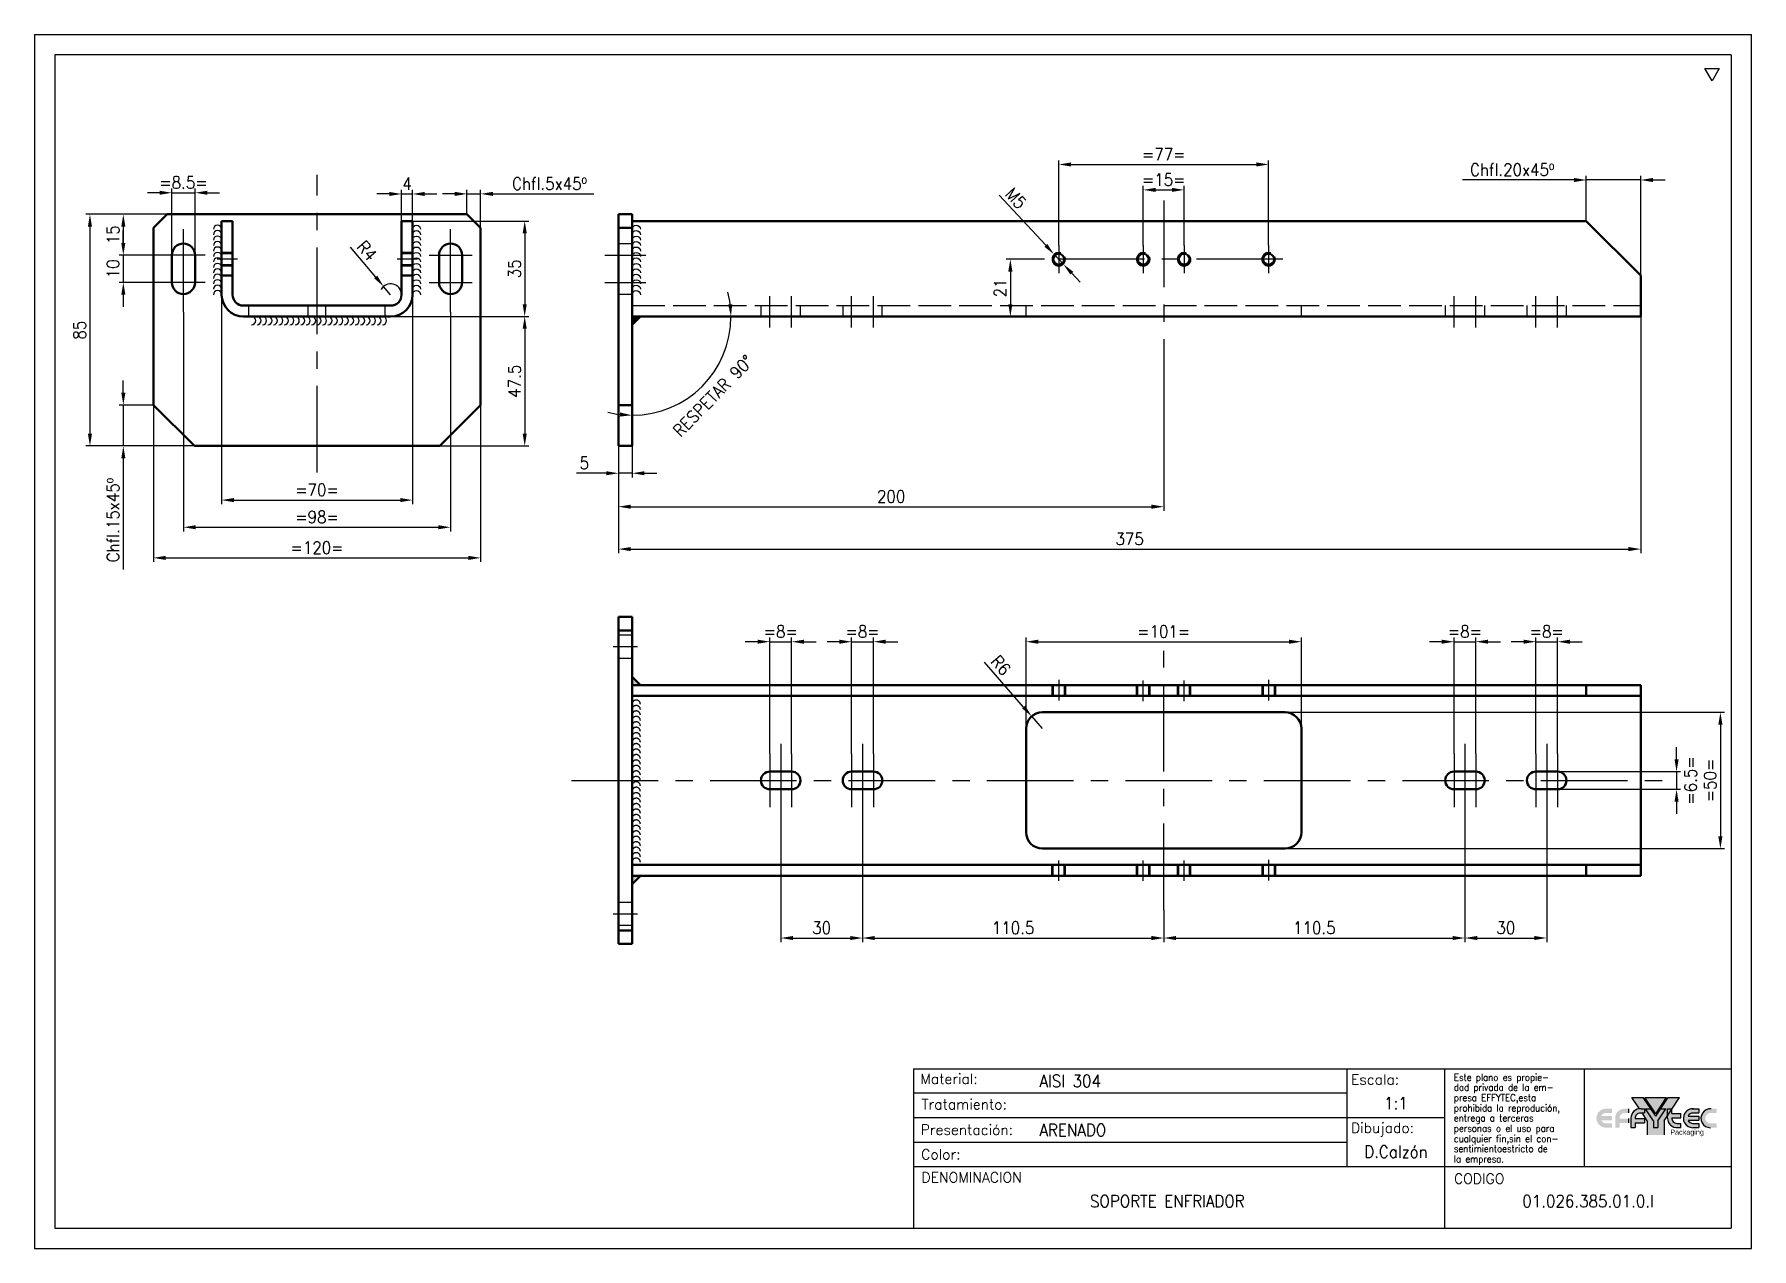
# Model space of a CAD drawing. Header units: millimetres. Extents: x 5460 to 6090, y -13904 to -13459.
import ezdxf
from ezdxf.enums import TextEntityAlignment as Align

# ---------------------------------------------------------------- set-up
doc = ezdxf.new("R2010")
doc.units = ezdxf.units.MM
doc.linetypes.add('ACAD_ISO02W100', pattern=[15, 12, -3])
doc.linetypes.add('CENTRO', pattern=[50.8, 31.75, -6.35, 6.35, -6.35])
doc.layers.get('0').update_dxf_attribs({"lineweight": 50})
for name, color, linetype in [('CONTORNO', 7, 'Continuous'), ('COTAS', 5, 'Continuous'), ('EJES', 1, 'CENTRO'), ('OCULTAS', 8, 'ACAD_ISO02W100')]:
    doc.layers.add(name, color=color, linetype=linetype)
doc.styles.add('Roman', font='romans.shx', dxfattribs={"bigfont": 'bigfont.shx'})
doc.styles.add('ROMANS', font='romans.shx', dxfattribs={"width": 0.9})
doc.styles.get("Standard").update_dxf_attribs({"font": 'arial.ttf'})
doc.dimstyles.new('COTAS$0', dxfattribs={"dimtxt": 3, "dimasz": 3, "dimexe": 1, "dimexo": 0, "dimgap": 1, "dimtad": 1, "dimdsep": 46, "dimtxsty": 'ROMANS', "dimcen": 1, "dimclrd": 8, "dimclre": 8, "dimclrt": 256, "dimadec": 0, "dimazin": 0, "dimtfac": 1, "dimtmove": 0, "dimatfit": 1, "dimfxl": 0, "dimtolj": 1, "dimtzin": 0, "dimarcsym": 0})
doc.dimstyles.new('COTAS$2', dxfattribs={"dimtxt": 3, "dimasz": 3, "dimexe": 1, "dimexo": 0, "dimgap": 1, "dimtad": 1, "dimdsep": 46, "dimtxsty": 'ROMANS', "dimcen": 1, "dimclrd": 8, "dimclre": 8, "dimclrt": 256, "dimadec": 0, "dimazin": 0, "dimtfac": 1, "dimtmove": 0, "dimatfit": 1, "dimfxl": 0, "dimtolj": 1, "dimtzin": 0, "dimarcsym": 0})
doc.dimstyles.new('COTAS$3', dxfattribs={"dimtxt": 3, "dimasz": 3, "dimexe": 1, "dimexo": 0, "dimgap": 1, "dimtad": 1, "dimdsep": 46, "dimtxsty": 'ROMANS', "dimcen": 1, "dimclrd": 8, "dimclre": 8, "dimclrt": 256, "dimadec": 0, "dimazin": 0, "dimtfac": 1, "dimtmove": 0, "dimatfit": 1, "dimfxl": 0, "dimtolj": 1, "dimtzin": 0, "dimarcsym": 0})
doc.dimstyles.new('COTAS$4', dxfattribs={"dimtxt": 3, "dimasz": 3, "dimexe": 1, "dimexo": 0, "dimgap": 1, "dimtad": 1, "dimdsep": 46, "dimtxsty": 'ROMANS', "dimcen": 1, "dimclrd": 8, "dimclre": 8, "dimclrt": 256, "dimadec": 0, "dimazin": 0, "dimtfac": 1, "dimtmove": 0, "dimatfit": 1, "dimfxl": 0, "dimtolj": 1, "dimtzin": 0, "dimarcsym": 0})

msp = doc.modelspace()

# ---------------------------------------------------------------- blocks, each defined once
blk = doc.blocks.new('*D3')
at = {"layer": 'COTAS', "lineweight": -2}
for p, q in [((5503.8, -13594.9), (5503.8, -13652.46)), ((5623.8, -13594.9), (5623.8, -13652.46)), ((5508.3, -13650.96), (5619.3, -13650.96))]:
    blk.add_line(p, q, dxfattribs=at)
at = {"layer": 'COTAS'}
for points in [[(5508.3, -13650.21), (5508.3, -13651.71), (5503.8, -13650.96)], [(5619.3, -13650.21), (5619.3, -13651.71), (5623.8, -13650.96)]]:
    blk.add_solid(points, dxfattribs=at)
at = {"layer": 'DEFPOINTS', "color": 0}
for p in [(5503.8, -13594.9), (5623.8, -13594.9), (5623.8, -13650.96)]:
    blk.add_point(p, dxfattribs=at)
at = {"layer": 'COTAS', "insert": (5563.8, -13647.21), "char_height": 4.5, "attachment_point": 5, "style": 'ROMANS'}
blk.add_mtext('\\A1;=120=', dxfattribs=at)
blk = doc.blocks.new('*D4')
at = {"layer": 'COTAS', "lineweight": -2}
for p, q in [((5514.8, -13560.78), (5514.8, -13641.22)), ((5612.8, -13560.78), (5612.8, -13641.22)), ((5519.3, -13639.72), (5608.3, -13639.72))]:
    blk.add_line(p, q, dxfattribs=at)
at = {"layer": 'COTAS'}
for points in [[(5519.3, -13638.97), (5519.3, -13640.47), (5514.8, -13639.72)], [(5608.3, -13638.97), (5608.3, -13640.47), (5612.8, -13639.72)]]:
    blk.add_solid(points, dxfattribs=at)
at = {"layer": 'DEFPOINTS', "color": 0}
for p in [(5514.8, -13560.78), (5612.8, -13560.78), (5612.8, -13639.72)]:
    blk.add_point(p, dxfattribs=at)
at = {"layer": 'COTAS', "insert": (5563.8, -13635.97), "char_height": 4.5, "attachment_point": 5, "style": 'ROMANS'}
blk.add_mtext('\\A1;=98=', dxfattribs=at)
blk = doc.blocks.new('*D5')
at = {"layer": 'COTAS', "lineweight": -2}
for p, q in [((5508.8, -13524.9), (5491.24, -13524.9)), ((5492.74, -13529.4), (5492.74, -13535.4)), ((5506.88, -13539.9), (5491.24, -13539.9))]:
    blk.add_line(p, q, dxfattribs=at)
at = {"layer": 'COTAS'}
for points in [[(5491.99, -13529.4), (5493.49, -13529.4), (5492.74, -13524.9)], [(5491.99, -13535.4), (5493.49, -13535.4), (5492.74, -13539.9)]]:
    blk.add_solid(points, dxfattribs=at)
at = {"layer": 'DEFPOINTS', "color": 0}
for p in [(5508.8, -13524.9), (5492.74, -13539.9), (5506.88, -13539.9)]:
    blk.add_point(p, dxfattribs=at)
at = {"layer": 'COTAS', "insert": (5488.99, -13532.4), "char_height": 4.5, "attachment_point": 5, "rotation": 90, "style": 'ROMANS'}
blk.add_mtext('\\A1;15', dxfattribs=at)
blk = doc.blocks.new('*D6')
at = {"layer": 'COTAS', "lineweight": -2}
for p, q in [((5492.74, -13535.4), (5492.74, -13530.9)), ((5506.88, -13539.9), (5491.24, -13539.9)), ((5492.74, -13539.9), (5492.74, -13549.9)), ((5506.88, -13549.9), (5491.24, -13549.9)), ((5492.74, -13554.4), (5492.74, -13558.9))]:
    blk.add_line(p, q, dxfattribs=at)
at = {"layer": 'COTAS'}
for points in [[(5491.99, -13535.4), (5493.49, -13535.4), (5492.74, -13539.9)], [(5491.99, -13554.4), (5493.49, -13554.4), (5492.74, -13549.9)]]:
    blk.add_solid(points, dxfattribs=at)
at = {"layer": 'DEFPOINTS', "color": 0}
for p in [(5506.88, -13539.9), (5492.74, -13549.9), (5506.88, -13549.9)]:
    blk.add_point(p, dxfattribs=at)
at = {"layer": 'COTAS', "insert": (5488.99, -13544.9), "char_height": 4.5, "attachment_point": 5, "rotation": 90, "style": 'ROMANS'}
blk.add_mtext('\\A1;10', dxfattribs=at)
blk = doc.blocks.new('*D7')
at = {"layer": 'COTAS', "lineweight": -2}
for p, q in [((5508.8, -13524.9), (5478.99, -13524.9)), ((5480.49, -13529.4), (5480.49, -13605.4)), ((5518.8, -13609.9), (5478.99, -13609.9))]:
    blk.add_line(p, q, dxfattribs=at)
at = {"layer": 'COTAS'}
for points in [[(5479.74, -13529.4), (5481.24, -13529.4), (5480.49, -13524.9)], [(5479.74, -13605.4), (5481.24, -13605.4), (5480.49, -13609.9)]]:
    blk.add_solid(points, dxfattribs=at)
at = {"layer": 'DEFPOINTS', "color": 0}
for p in [(5508.8, -13524.9), (5480.49, -13609.9), (5518.8, -13609.9)]:
    blk.add_point(p, dxfattribs=at)
at = {"layer": 'COTAS', "insert": (5476.74, -13567.4), "char_height": 4.5, "attachment_point": 5, "rotation": 90, "style": 'ROMANS'}
blk.add_mtext('\\A1;85', dxfattribs=at)
blk = doc.blocks.new('*D8')
at = {"layer": 'COTAS', "lineweight": -2}
for p, q in [((5528.8, -13554.4), (5528.8, -13631.25)), ((5598.8, -13554.4), (5598.8, -13631.25)), ((5533.3, -13629.75), (5594.3, -13629.75))]:
    blk.add_line(p, q, dxfattribs=at)
at = {"layer": 'COTAS'}
for points in [[(5533.3, -13629), (5533.3, -13630.5), (5528.8, -13629.75)], [(5594.3, -13629), (5594.3, -13630.5), (5598.8, -13629.75)]]:
    blk.add_solid(points, dxfattribs=at)
at = {"layer": 'DEFPOINTS', "color": 0}
for p in [(5528.8, -13554.4), (5598.8, -13554.4), (5598.8, -13629.75)]:
    blk.add_point(p, dxfattribs=at)
at = {"layer": 'COTAS', "insert": (5563.8, -13626), "char_height": 4.5, "attachment_point": 5, "style": 'ROMANS'}
blk.add_mtext('\\A1;=70=', dxfattribs=at)
blk = doc.blocks.new('*D9')
at = {"layer": 'COTAS', "lineweight": -2}
for p, q in [((5590.3, -13517.45), (5585.8, -13517.45)), ((5594.8, -13527.4), (5594.8, -13515.95)), ((5594.8, -13517.45), (5598.8, -13517.45)), ((5598.8, -13527.4), (5598.8, -13515.95)), ((5603.3, -13517.45), (5607.8, -13517.45))]:
    blk.add_line(p, q, dxfattribs=at)
at = {"layer": 'COTAS'}
for points in [[(5590.3, -13516.7), (5590.3, -13518.2), (5594.8, -13517.45)], [(5603.3, -13516.7), (5603.3, -13518.2), (5598.8, -13517.45)]]:
    blk.add_solid(points, dxfattribs=at)
at = {"layer": 'DEFPOINTS', "color": 0}
for p in [(5598.8, -13517.45), (5594.8, -13527.4), (5598.8, -13527.4)]:
    blk.add_point(p, dxfattribs=at)
at = {"layer": 'COTAS', "insert": (5596.8, -13513.7), "char_height": 4.5, "attachment_point": 5, "style": 'ROMANS'}
blk.add_mtext('\\A1;4', dxfattribs=at)
blk = doc.blocks.new('*D10')
at = {"layer": 'COTAS', "lineweight": -2}
for p, q in [((5598.8, -13527.4), (5641.49, -13527.4)), ((5639.99, -13531.9), (5639.99, -13557.9)), ((5590.8, -13562.4), (5641.49, -13562.4))]:
    blk.add_line(p, q, dxfattribs=at)
at = {"layer": 'COTAS'}
for points in [[(5639.24, -13531.9), (5640.74, -13531.9), (5639.99, -13527.4)], [(5639.24, -13557.9), (5640.74, -13557.9), (5639.99, -13562.4)]]:
    blk.add_solid(points, dxfattribs=at)
at = {"layer": 'DEFPOINTS', "color": 0}
for p in [(5598.8, -13527.4), (5590.8, -13562.4), (5639.99, -13562.4)]:
    blk.add_point(p, dxfattribs=at)
at = {"layer": 'COTAS', "insert": (5636.24, -13544.9), "char_height": 4.5, "attachment_point": 5, "rotation": 90, "style": 'ROMANS'}
blk.add_mtext('\\A1;35', dxfattribs=at)
blk = doc.blocks.new('*D11')
at = {"layer": 'COTAS', "lineweight": -2}
for p, q in [((5590.8, -13562.4), (5641.49, -13562.4)), ((5639.99, -13566.9), (5639.99, -13605.4)), ((5608.8, -13609.9), (5641.49, -13609.9))]:
    blk.add_line(p, q, dxfattribs=at)
at = {"layer": 'COTAS'}
for points in [[(5639.24, -13566.9), (5640.74, -13566.9), (5639.99, -13562.4)], [(5639.24, -13605.4), (5640.74, -13605.4), (5639.99, -13609.9)]]:
    blk.add_solid(points, dxfattribs=at)
at = {"layer": 'DEFPOINTS', "color": 0}
for p in [(5590.8, -13562.4), (5608.8, -13609.9), (5639.99, -13609.9)]:
    blk.add_point(p, dxfattribs=at)
at = {"layer": 'COTAS', "insert": (5636.24, -13586.15), "char_height": 4.5, "attachment_point": 5, "rotation": 90, "style": 'ROMANS'}
blk.add_mtext('\\A1;47.5', dxfattribs=at)
blk = doc.blocks.new('*D47')
at = {"layer": 'COTAS', "lineweight": -2}
for p, q in [((5585.32, -13547.91), (5576.12, -13537.02)), ((5590.8, -13554.4), (5588.22, -13551.35))]:
    blk.add_line(p, q, dxfattribs=at)
blk.add_arc((5590.8, -13554.4), 4, 0, 151.67277, dxfattribs=at)
at = {"layer": 'COTAS'}
blk.add_solid([(5585.89, -13547.43), (5584.75, -13548.39), (5588.22, -13551.35)], dxfattribs=at)
at = {"layer": 'DEFPOINTS', "color": 0}
for p in [(5588.22, -13551.35), (5590.8, -13554.4)]:
    blk.add_point(p, dxfattribs=at)
at = {"layer": 'COTAS', "insert": (5582.13, -13538.33), "char_height": 4.5, "attachment_point": 5, "rotation": 310.18685, "style": 'ROMANS'}
blk.add_mtext('\\A1;R4', dxfattribs=at)
blk = doc.blocks.new('*D13')
at = {"layer": 'COTAS', "lineweight": -2}
for p, q in [((5614.3, -13517.42), (5609.8, -13517.42)), ((5618.8, -13524.9), (5618.8, -13515.92)), ((5618.8, -13517.42), (5623.8, -13517.42)), ((5623.8, -13529.9), (5623.8, -13515.92)), ((5628.3, -13517.42), (5665.31, -13517.42))]:
    blk.add_line(p, q, dxfattribs=at)
at = {"layer": 'COTAS'}
for points in [[(5614.3, -13516.67), (5614.3, -13518.17), (5618.8, -13517.42)], [(5628.3, -13516.67), (5628.3, -13518.17), (5623.8, -13517.42)]]:
    blk.add_solid(points, dxfattribs=at)
at = {"layer": 'DEFPOINTS', "color": 0}
for p in [(5623.8, -13517.42), (5618.8, -13524.9), (5623.8, -13529.9)]:
    blk.add_point(p, dxfattribs=at)
at = {"layer": 'COTAS', "insert": (5649.06, -13513.67), "char_height": 4.5, "attachment_point": 5, "style": 'ROMANS'}
blk.add_mtext('\\A1;Chfl.5x45º', dxfattribs=at)
blk = doc.blocks.new('*D14')
at = {"layer": 'COTAS', "lineweight": -2}
for p, q in [((5506.05, -13517), (5501.55, -13517)), ((5510.55, -13539.9), (5510.55, -13515.5)), ((5510.55, -13517), (5519.05, -13517)), ((5519.05, -13539.9), (5519.05, -13515.5)), ((5523.55, -13517), (5528.05, -13517))]:
    blk.add_line(p, q, dxfattribs=at)
at = {"layer": 'COTAS'}
for points in [[(5506.05, -13516.25), (5506.05, -13517.75), (5510.55, -13517)], [(5523.55, -13516.25), (5523.55, -13517.75), (5519.05, -13517)]]:
    blk.add_solid(points, dxfattribs=at)
at = {"layer": 'DEFPOINTS', "color": 0}
for p in [(5519.05, -13517), (5510.55, -13539.9), (5519.05, -13539.9)]:
    blk.add_point(p, dxfattribs=at)
at = {"layer": 'COTAS', "insert": (5514.8, -13513.25), "char_height": 4.5, "attachment_point": 5, "style": 'ROMANS'}
blk.add_mtext('\\A1;=8.5=', dxfattribs=at)
blk = doc.blocks.new('*D15')
at = {"layer": 'COTAS', "lineweight": -2}
for p, q in [((5492.74, -13590.4), (5492.74, -13585.9)), ((5503.8, -13594.9), (5491.24, -13594.9)), ((5492.74, -13594.9), (5492.74, -13609.9)), ((5518.8, -13609.9), (5491.24, -13609.9)), ((5492.74, -13614.4), (5492.74, -13655.27))]:
    blk.add_line(p, q, dxfattribs=at)
at = {"layer": 'COTAS'}
for points in [[(5491.99, -13590.4), (5493.49, -13590.4), (5492.74, -13594.9)], [(5491.99, -13614.4), (5493.49, -13614.4), (5492.74, -13609.9)]]:
    blk.add_solid(points, dxfattribs=at)
at = {"layer": 'DEFPOINTS', "color": 0}
for p in [(5503.8, -13594.9), (5492.74, -13609.9), (5518.8, -13609.9)]:
    blk.add_point(p, dxfattribs=at)
at = {"layer": 'COTAS', "insert": (5488.99, -13637.09), "char_height": 4.5, "attachment_point": 5, "rotation": 90, "style": 'ROMANS'}
blk.add_mtext('\\A1;Chfl.15x45º', dxfattribs=at)
blk = doc.blocks.new('*D16')
at = {"layer": 'COTAS', "lineweight": -2}
for p, q in [((6049.41, -13562.4), (6049.41, -13649.23)), ((5674.41, -13609.9), (5674.41, -13649.23)), ((5678.91, -13647.73), (6044.91, -13647.73))]:
    blk.add_line(p, q, dxfattribs=at)
at = {"layer": 'COTAS'}
for points in [[(5678.91, -13646.98), (5678.91, -13648.48), (5674.41, -13647.73)], [(6044.91, -13646.98), (6044.91, -13648.48), (6049.41, -13647.73)]]:
    blk.add_solid(points, dxfattribs=at)
at = {"layer": 'DEFPOINTS', "color": 0}
for p in [(6049.41, -13562.4), (5674.41, -13609.9), (6049.41, -13647.73)]:
    blk.add_point(p, dxfattribs=at)
at = {"layer": 'COTAS', "insert": (5861.91, -13643.98), "char_height": 4.5, "attachment_point": 5, "style": 'ROMANS'}
blk.add_mtext('\\A1;375', dxfattribs=at)
blk = doc.blocks.new('*D17')
at = {"layer": 'COTAS', "lineweight": -2}
for p, q in [((5674.41, -13609.9), (5674.41, -13621.41)), ((5679.41, -13609.9), (5679.41, -13621.41)), ((5669.91, -13619.91), (5659.01, -13619.91)), ((5679.41, -13619.91), (5674.41, -13619.91)), ((5683.91, -13619.91), (5688.41, -13619.91))]:
    blk.add_line(p, q, dxfattribs=at)
at = {"layer": 'COTAS'}
for points in [[(5669.91, -13619.16), (5669.91, -13620.66), (5674.41, -13619.91)], [(5683.91, -13619.16), (5683.91, -13620.66), (5679.41, -13619.91)]]:
    blk.add_solid(points, dxfattribs=at)
at = {"layer": 'DEFPOINTS', "color": 0}
for p in [(5674.41, -13609.9), (5679.41, -13609.9), (5679.41, -13619.91)]:
    blk.add_point(p, dxfattribs=at)
at = {"layer": 'COTAS', "insert": (5661.86, -13616.16), "char_height": 4.5, "attachment_point": 5, "style": 'ROMANS'}
blk.add_mtext('\\A1;5', dxfattribs=at)
blk = doc.blocks.new('*D18')
at = {"layer": 'COTAS', "lineweight": -2}
for p, q in [((6024.91, -13512.32), (5984.05, -13512.32)), ((6029.41, -13527.4), (6029.41, -13510.82)), ((6049.41, -13512.32), (6029.41, -13512.32)), ((6049.41, -13547.4), (6049.41, -13510.82)), ((6053.91, -13512.32), (6058.41, -13512.32))]:
    blk.add_line(p, q, dxfattribs=at)
at = {"layer": 'COTAS'}
for points in [[(6024.91, -13511.57), (6024.91, -13513.07), (6029.41, -13512.32)], [(6053.91, -13511.57), (6053.91, -13513.07), (6049.41, -13512.32)]]:
    blk.add_solid(points, dxfattribs=at)
at = {"layer": 'DEFPOINTS', "color": 0}
for p in [(6049.41, -13512.32), (6029.41, -13527.4), (6049.41, -13547.4)]:
    blk.add_point(p, dxfattribs=at)
at = {"layer": 'COTAS', "insert": (6002.23, -13508.57), "char_height": 4.5, "attachment_point": 5, "style": 'ROMANS'}
blk.add_mtext('\\A1;Chfl.20x45º', dxfattribs=at)
blk = doc.blocks.new('*D19')
at = {"layer": 'COTAS', "lineweight": -2}
for p, q in [((5874.41, -13583.54), (5874.41, -13633.68)), ((5674.41, -13609.9), (5674.41, -13633.68)), ((5678.91, -13632.18), (5869.91, -13632.18))]:
    blk.add_line(p, q, dxfattribs=at)
at = {"layer": 'COTAS'}
for points in [[(5678.91, -13631.43), (5678.91, -13632.93), (5674.41, -13632.18)], [(5869.91, -13631.43), (5869.91, -13632.93), (5874.41, -13632.18)]]:
    blk.add_solid(points, dxfattribs=at)
at = {"layer": 'DEFPOINTS', "color": 0}
for p in [(5874.41, -13583.54), (5674.41, -13609.9), (5874.41, -13632.18)]:
    blk.add_point(p, dxfattribs=at)
at = {"layer": 'COTAS', "insert": (5774.41, -13628.43), "char_height": 4.5, "attachment_point": 5, "style": 'ROMANS'}
blk.add_mtext('\\A1;200', dxfattribs=at)
blk = doc.blocks.new('*D20')
at = {"layer": 'COTAS', "lineweight": -2}
for p, q in [((5866.91, -13536.34), (5866.91, -13514.45)), ((5871.41, -13515.95), (5877.41, -13515.95)), ((5881.91, -13536.34), (5881.91, -13514.45))]:
    blk.add_line(p, q, dxfattribs=at)
at = {"layer": 'COTAS'}
for points in [[(5871.41, -13515.2), (5871.41, -13516.7), (5866.91, -13515.95)], [(5877.41, -13515.2), (5877.41, -13516.7), (5881.91, -13515.95)]]:
    blk.add_solid(points, dxfattribs=at)
at = {"layer": 'DEFPOINTS', "color": 0}
for p in [(5881.91, -13515.95), (5866.91, -13536.34), (5881.91, -13536.34)]:
    blk.add_point(p, dxfattribs=at)
at = {"layer": 'COTAS', "insert": (5874.41, -13512.2), "char_height": 4.5, "attachment_point": 5, "style": 'ROMANS'}
blk.add_mtext('\\A1;=15=', dxfattribs=at)
blk = doc.blocks.new('*D21')
at = {"layer": 'COTAS', "lineweight": -2}
for p, q in [((5835.91, -13536.34), (5835.91, -13505.12)), ((5840.41, -13506.62), (5908.41, -13506.62)), ((5912.91, -13536.34), (5912.91, -13505.12))]:
    blk.add_line(p, q, dxfattribs=at)
at = {"layer": 'COTAS'}
for points in [[(5840.41, -13505.87), (5840.41, -13507.37), (5835.91, -13506.62)], [(5908.41, -13505.87), (5908.41, -13507.37), (5912.91, -13506.62)]]:
    blk.add_solid(points, dxfattribs=at)
at = {"layer": 'DEFPOINTS', "color": 0}
for p in [(5912.91, -13506.62), (5835.91, -13536.34), (5912.91, -13536.34)]:
    blk.add_point(p, dxfattribs=at)
at = {"layer": 'COTAS', "insert": (5874.41, -13502.87), "char_height": 4.5, "attachment_point": 5, "style": 'ROMANS'}
blk.add_mtext('\\A1;=77=', dxfattribs=at)
blk = doc.blocks.new('*D22')
at = {"layer": 'COTAS', "lineweight": -2}
for p, q in [((5830.65, -13541.4), (5816.65, -13541.4)), ((5818.15, -13545.9), (5818.15, -13557.9)), ((5823.21, -13562.4), (5816.65, -13562.4))]:
    blk.add_line(p, q, dxfattribs=at)
at = {"layer": 'COTAS'}
for points in [[(5817.4, -13545.9), (5818.9, -13545.9), (5818.15, -13541.4)], [(5817.4, -13557.9), (5818.9, -13557.9), (5818.15, -13562.4)]]:
    blk.add_solid(points, dxfattribs=at)
at = {"layer": 'DEFPOINTS', "color": 0}
for p in [(5830.65, -13541.4), (5818.15, -13562.4), (5823.21, -13562.4)]:
    blk.add_point(p, dxfattribs=at)
at = {"layer": 'COTAS', "insert": (5814.4, -13551.9), "char_height": 4.5, "attachment_point": 5, "rotation": 90, "style": 'ROMANS'}
blk.add_mtext('\\A1;21', dxfattribs=at)
blk = doc.blocks.new('*D23')
at = {"layer": 'COTAS', "lineweight": -2}
for p, q in [((5733.91, -13746.07), (5733.91, -13791.92)), ((5763.91, -13746.07), (5763.91, -13791.92)), ((5738.41, -13790.42), (5759.41, -13790.42))]:
    blk.add_line(p, q, dxfattribs=at)
at = {"layer": 'COTAS'}
for points in [[(5738.41, -13789.67), (5738.41, -13791.17), (5733.91, -13790.42)], [(5759.41, -13789.67), (5759.41, -13791.17), (5763.91, -13790.42)]]:
    blk.add_solid(points, dxfattribs=at)
at = {"layer": 'DEFPOINTS', "color": 0}
for p in [(5733.91, -13746.07), (5763.91, -13746.07), (5763.91, -13790.42)]:
    blk.add_point(p, dxfattribs=at)
at = {"layer": 'COTAS', "insert": (5748.91, -13786.67), "char_height": 4.5, "attachment_point": 5, "style": 'ROMANS'}
blk.add_mtext('\\A1;30', dxfattribs=at)
blk = doc.blocks.new('*D24')
at = {"layer": 'COTAS', "lineweight": -2}
for p, q in [((5725.41, -13681.71), (5720.91, -13681.71)), ((5729.91, -13722.84), (5729.91, -13680.21)), ((5729.91, -13681.71), (5737.91, -13681.71)), ((5737.91, -13722.84), (5737.91, -13680.21)), ((5742.41, -13681.71), (5746.91, -13681.71))]:
    blk.add_line(p, q, dxfattribs=at)
at = {"layer": 'COTAS'}
for points in [[(5725.41, -13680.96), (5725.41, -13682.46), (5729.91, -13681.71)], [(5742.41, -13680.96), (5742.41, -13682.46), (5737.91, -13681.71)]]:
    blk.add_solid(points, dxfattribs=at)
at = {"layer": 'DEFPOINTS', "color": 0}
for p in [(5737.91, -13681.71), (5729.91, -13722.84), (5737.91, -13722.84)]:
    blk.add_point(p, dxfattribs=at)
at = {"layer": 'COTAS', "insert": (5733.91, -13677.96), "char_height": 4.5, "attachment_point": 5, "style": 'ROMANS'}
blk.add_mtext('\\A1;=8=', dxfattribs=at)
blk = doc.blocks.new('*D25')
at = {"layer": 'COTAS', "lineweight": -2}
for p, q in [((5755.41, -13681.71), (5750.91, -13681.71)), ((5759.91, -13722.84), (5759.91, -13680.21)), ((5759.91, -13681.71), (5767.91, -13681.71)), ((5767.91, -13722.84), (5767.91, -13680.21)), ((5772.41, -13681.71), (5776.91, -13681.71))]:
    blk.add_line(p, q, dxfattribs=at)
at = {"layer": 'COTAS'}
for points in [[(5755.41, -13680.96), (5755.41, -13682.46), (5759.91, -13681.71)], [(5772.41, -13680.96), (5772.41, -13682.46), (5767.91, -13681.71)]]:
    blk.add_solid(points, dxfattribs=at)
at = {"layer": 'DEFPOINTS', "color": 0}
for p in [(5767.91, -13681.71), (5759.91, -13722.84), (5767.91, -13722.84)]:
    blk.add_point(p, dxfattribs=at)
at = {"layer": 'COTAS', "insert": (5763.91, -13677.96), "char_height": 4.5, "attachment_point": 5, "style": 'ROMANS'}
blk.add_mtext('\\A1;=8=', dxfattribs=at)
blk = doc.blocks.new('*D26')
at = {"layer": 'COTAS', "lineweight": -2}
for p, q in [((5763.91, -13746.07), (5763.91, -13791.92)), ((5874.41, -13780.11), (5874.41, -13791.92)), ((5768.41, -13790.42), (5869.91, -13790.42))]:
    blk.add_line(p, q, dxfattribs=at)
at = {"layer": 'COTAS'}
for points in [[(5768.41, -13789.67), (5768.41, -13791.17), (5763.91, -13790.42)], [(5869.91, -13789.67), (5869.91, -13791.17), (5874.41, -13790.42)]]:
    blk.add_solid(points, dxfattribs=at)
at = {"layer": 'DEFPOINTS', "color": 0}
for p in [(5763.91, -13746.07), (5874.41, -13780.11), (5874.41, -13790.42)]:
    blk.add_point(p, dxfattribs=at)
at = {"layer": 'COTAS', "insert": (5819.16, -13786.67), "char_height": 4.5, "attachment_point": 5, "style": 'ROMANS'}
blk.add_mtext('\\A1;110.5', dxfattribs=at)
blk = doc.blocks.new('*D27')
at = {"layer": 'COTAS', "lineweight": -2}
for p, q in [((5984.91, -13746.07), (5984.91, -13791.92)), ((5874.41, -13780.11), (5874.41, -13791.92)), ((5878.91, -13790.42), (5980.41, -13790.42))]:
    blk.add_line(p, q, dxfattribs=at)
at = {"layer": 'COTAS'}
for points in [[(5878.91, -13789.67), (5878.91, -13791.17), (5874.41, -13790.42)], [(5980.41, -13789.67), (5980.41, -13791.17), (5984.91, -13790.42)]]:
    blk.add_solid(points, dxfattribs=at)
at = {"layer": 'DEFPOINTS', "color": 0}
for p in [(5984.91, -13746.07), (5874.41, -13780.11), (5984.91, -13790.42)]:
    blk.add_point(p, dxfattribs=at)
at = {"layer": 'COTAS', "insert": (5929.66, -13786.67), "char_height": 4.5, "attachment_point": 5, "style": 'ROMANS'}
blk.add_mtext('\\A1;110.5', dxfattribs=at)
blk = doc.blocks.new('*D28')
at = {"layer": 'COTAS', "lineweight": -2}
for p, q in [((5984.91, -13746.07), (5984.91, -13791.92)), ((6014.91, -13746.07), (6014.91, -13791.92)), ((5989.41, -13790.42), (6010.41, -13790.42))]:
    blk.add_line(p, q, dxfattribs=at)
at = {"layer": 'COTAS'}
for points in [[(5989.41, -13789.67), (5989.41, -13791.17), (5984.91, -13790.42)], [(6010.41, -13789.67), (6010.41, -13791.17), (6014.91, -13790.42)]]:
    blk.add_solid(points, dxfattribs=at)
at = {"layer": 'DEFPOINTS', "color": 0}
for p in [(5984.91, -13746.07), (6014.91, -13746.07), (6014.91, -13790.42)]:
    blk.add_point(p, dxfattribs=at)
at = {"layer": 'COTAS', "insert": (5999.91, -13786.67), "char_height": 4.5, "attachment_point": 5, "style": 'ROMANS'}
blk.add_mtext('\\A1;30', dxfattribs=at)
blk = doc.blocks.new('*D30')
at = {"layer": 'COTAS', "lineweight": -2}
for p, q in [((5976.41, -13681.71), (5971.91, -13681.71)), ((5980.91, -13722.84), (5980.91, -13680.21)), ((5980.91, -13681.71), (5988.91, -13681.71)), ((5988.91, -13722.84), (5988.91, -13680.21)), ((5993.41, -13681.71), (5997.91, -13681.71))]:
    blk.add_line(p, q, dxfattribs=at)
at = {"layer": 'COTAS'}
for points in [[(5976.41, -13680.96), (5976.41, -13682.46), (5980.91, -13681.71)], [(5993.41, -13680.96), (5993.41, -13682.46), (5988.91, -13681.71)]]:
    blk.add_solid(points, dxfattribs=at)
at = {"layer": 'DEFPOINTS', "color": 0}
for p in [(5988.91, -13681.71), (5980.91, -13722.84), (5988.91, -13722.84)]:
    blk.add_point(p, dxfattribs=at)
at = {"layer": 'COTAS', "insert": (5984.91, -13677.96), "char_height": 4.5, "attachment_point": 5, "style": 'ROMANS'}
blk.add_mtext('\\A1;=8=', dxfattribs=at)
blk = doc.blocks.new('*D29')
at = {"layer": 'COTAS', "lineweight": -2}
for p, q in [((6006.41, -13681.71), (6001.91, -13681.71)), ((6010.91, -13722.84), (6010.91, -13680.21)), ((6010.91, -13681.71), (6018.91, -13681.71)), ((6018.91, -13722.84), (6018.91, -13680.21)), ((6023.41, -13681.71), (6027.91, -13681.71))]:
    blk.add_line(p, q, dxfattribs=at)
at = {"layer": 'COTAS'}
for points in [[(6006.41, -13680.96), (6006.41, -13682.46), (6010.91, -13681.71)], [(6023.41, -13680.96), (6023.41, -13682.46), (6018.91, -13681.71)]]:
    blk.add_solid(points, dxfattribs=at)
at = {"layer": 'DEFPOINTS', "color": 0}
for p in [(6018.91, -13681.71), (6010.91, -13722.84), (6018.91, -13722.84)]:
    blk.add_point(p, dxfattribs=at)
at = {"layer": 'COTAS', "insert": (6014.91, -13677.96), "char_height": 4.5, "attachment_point": 5, "style": 'ROMANS'}
blk.add_mtext('\\A1;=8=', dxfattribs=at)
blk = doc.blocks.new('*D31')
at = {"layer": 'COTAS', "lineweight": -2}
for p, q in [((5823.91, -13713.61), (5823.91, -13680.21)), ((5828.41, -13681.71), (5920.41, -13681.71)), ((5924.91, -13713.61), (5924.91, -13680.21))]:
    blk.add_line(p, q, dxfattribs=at)
at = {"layer": 'COTAS'}
for points in [[(5828.41, -13680.96), (5828.41, -13682.46), (5823.91, -13681.71)], [(5920.41, -13680.96), (5920.41, -13682.46), (5924.91, -13681.71)]]:
    blk.add_solid(points, dxfattribs=at)
at = {"layer": 'DEFPOINTS', "color": 0}
for p in [(5924.91, -13681.71), (5823.91, -13713.61), (5924.91, -13713.61)]:
    blk.add_point(p, dxfattribs=at)
at = {"layer": 'COTAS', "insert": (5874.41, -13677.96), "char_height": 4.5, "attachment_point": 5, "style": 'ROMANS'}
blk.add_mtext('\\A1;=101=', dxfattribs=at)
blk = doc.blocks.new('*D32')
at = {"layer": 'COTAS', "lineweight": -2}
for p, q in [((6062.55, -13724.86), (6062.55, -13720.36)), ((6018.91, -13729.36), (6064.05, -13729.36)), ((6062.55, -13729.36), (6062.55, -13735.86)), ((6018.91, -13735.86), (6064.05, -13735.86)), ((6062.55, -13740.36), (6062.55, -13744.86))]:
    blk.add_line(p, q, dxfattribs=at)
at = {"layer": 'COTAS'}
for points in [[(6061.8, -13724.86), (6063.3, -13724.86), (6062.55, -13729.36)], [(6061.8, -13740.36), (6063.3, -13740.36), (6062.55, -13735.86)]]:
    blk.add_solid(points, dxfattribs=at)
at = {"layer": 'DEFPOINTS', "color": 0}
for p in [(6018.91, -13729.36), (6018.91, -13735.86), (6062.55, -13735.86)]:
    blk.add_point(p, dxfattribs=at)
at = {"layer": 'COTAS', "insert": (6067.68, -13732.61), "char_height": 4.5, "attachment_point": 5, "rotation": 90, "style": 'ROMANS'}
blk.add_mtext('\\A1;=6.5=', dxfattribs=at)
blk = doc.blocks.new('*D33')
at = {"layer": 'COTAS', "lineweight": -2}
for p, q in [((5918.91, -13707.61), (6080.13, -13707.61)), ((6078.63, -13712.11), (6078.63, -13753.11)), ((5918.91, -13757.61), (6080.13, -13757.61))]:
    blk.add_line(p, q, dxfattribs=at)
at = {"layer": 'COTAS'}
for points in [[(6077.88, -13712.11), (6079.38, -13712.11), (6078.63, -13707.61)], [(6077.88, -13753.11), (6079.38, -13753.11), (6078.63, -13757.61)]]:
    blk.add_solid(points, dxfattribs=at)
at = {"layer": 'DEFPOINTS', "color": 0}
for p in [(5918.91, -13707.61), (5918.91, -13757.61), (6078.63, -13757.61)]:
    blk.add_point(p, dxfattribs=at)
at = {"layer": 'COTAS', "insert": (6074.88, -13732.61), "char_height": 4.5, "attachment_point": 5, "rotation": 90, "style": 'ROMANS'}
blk.add_mtext('\\A1;=50=', dxfattribs=at)
blk = doc.blocks.new('*D48')
at = {"layer": 'COTAS', "lineweight": -2}
for p, q in [((5823.02, -13705.68), (5808.72, -13689.23)), ((5829.91, -13713.61), (5825.97, -13709.08))]:
    blk.add_line(p, q, dxfattribs=at)
at = {"layer": 'COTAS'}
blk.add_solid([(5823.59, -13705.19), (5822.46, -13706.17), (5825.97, -13709.08)], dxfattribs=at)
at = {"layer": 'DEFPOINTS', "color": 0}
for p in [(5825.97, -13709.08), (5829.91, -13713.61)]:
    blk.add_point(p, dxfattribs=at)
at = {"layer": 'COTAS', "insert": (5814.69, -13690.37), "char_height": 4.5, "attachment_point": 5, "rotation": 310.99087, "style": 'ROMANS'}
blk.add_mtext('\\A1;R6', dxfattribs=at)
blk = doc.blocks.new('*D46')
at = {"layer": 'COTAS', "lineweight": -2}
for p, q in [((5831.13, -13536.29), (5813.99, -13517.92)), ((5837.62, -13543.23), (5834.2, -13539.58)), ((5840.69, -13546.52), (5843.76, -13549.81))]:
    blk.add_line(p, q, dxfattribs=at)
at = {"layer": 'COTAS'}
for points in [[(5831.68, -13535.77), (5830.59, -13536.8), (5834.2, -13539.58)], [(5841.23, -13546.01), (5840.14, -13547.03), (5837.62, -13543.23)]]:
    blk.add_solid(points, dxfattribs=at)
at = {"layer": 'DEFPOINTS', "color": 0}
for p in [(5834.2, -13539.58), (5837.62, -13543.23)]:
    blk.add_point(p, dxfattribs=at)
at = {"layer": 'COTAS', "insert": (5820.19, -13519.06), "char_height": 4.5, "attachment_point": 5, "rotation": 313.01942, "style": 'ROMANS'}
blk.add_mtext('\\A1;M5', dxfattribs=at)
blk = doc.blocks.new('*U36')
at = {"layer": 'COTAS'}
blk.add_arc((0, -0.75), 1.5, 360, 180, dxfattribs=at)
blk = doc.blocks.new('*U37')
at = {"color": 0, "linetype": 'ByBlock', "lineweight": -2}
for p in [(0, 24), (0, 22), (0, 20), (0, 18), (0, 16), (0, 14), (0, 12), (0, 10), (0, 8), (0, 6), (0, 4), (0, 2), (0, 0)]:
    blk.add_blockref('*U36', p, dxfattribs=at)
blk = doc.blocks.new('*U38')
at = {"layer": 'COTAS'}
blk.add_arc((0, -0.75), 1.5, 360, 180, dxfattribs=at)
blk = doc.blocks.new('*U39')
at = {"color": 0, "linetype": 'ByBlock', "lineweight": -2}
for p in [(0, 48), (0, 46), (0, 44), (0, 42), (0, 40), (0, 38), (0, 36), (0, 34), (0, 32), (0, 30), (0, 28), (0, 26), (0, 24), (0, 22), (0, 20), (0, 18), (0, 16), (0, 14), (0, 12), (0, 10), (0, 8), (0, 6), (0, 4), (0, 2), (0, 0)]:
    blk.add_blockref('*U38', p, dxfattribs=at)
blk = doc.blocks.new('*U40')
at = {"layer": 'COTAS'}
blk.add_arc((0, -0.75), 1.5, 360, 180, dxfattribs=at)
blk = doc.blocks.new('*U41')
at = {"color": 0, "linetype": 'ByBlock', "lineweight": -2}
for p in [(0, 24), (0, 22), (0, 20), (0, 18), (0, 16), (0, 14), (0, 12), (0, 10), (0, 8), (0, 6), (0, 4), (0, 2), (0, 0)]:
    blk.add_blockref('*U40', p, dxfattribs=at)
blk = doc.blocks.new('*U42')
at = {"layer": 'COTAS'}
blk.add_arc((0, -0.75), 1.5, 360, 180, dxfattribs=at)
blk = doc.blocks.new('*U43')
at = {"color": 0, "linetype": 'ByBlock', "lineweight": -2}
for p in [(0, 24), (0, 22), (0, 20), (0, 18), (0, 16), (0, 14), (0, 12), (0, 10), (0, 8), (0, 6), (0, 4), (0, 2), (0, 0)]:
    blk.add_blockref('*U42', p, dxfattribs=at)
blk = doc.blocks.new('A$C0B881DA3')
for color, points in [(9, [(396, 31.28), (394.04, 34.23), (395.31, 34.23), (393.49, 36.96), (390.7, 36.96), (392.53, 34.22, -0.045526), (392.95, 34.23), (393.76, 34.23), (393.76, 33.18), (393.22, 33.18), (394.48, 31.28), (394.48, 27.81), (398.57, 27.81), (398.57, 31.28), (399.42, 32.56), (399.42, 34.23), (400.47, 34.23), (400.47, 34.14), (402.35, 36.96), (399.57, 36.96), (397.75, 34.23), (399.01, 34.23), (397.05, 31.28), (397.05, 29.6), (396, 29.6)]), (1, [(393.86, 36.96), (396.53, 32.96), (399.19, 36.96)])]:
    blk.add_hatch(color=color).paths.add_polyline_path(points)
at = {"layer": 'COTAS'}
h = blk.add_hatch(color=256, dxfattribs=at)
h.paths.add_polyline_path([(399.01, 34.23), (397.75, 34.23), (396.53, 32.39), (395.31, 34.23), (394.04, 34.23), (396, 31.28), (396, 29.6), (397.05, 29.6), (397.05, 31.28)])
h.paths.add_polyline_path([(392.79, 33.18), (393.76, 33.18), (393.76, 34.23), (392.95, 34.23, 0.434819), (390.47, 31.91), (390.47, 29.6), (391.53, 29.6), (391.53, 30.76), (393.76, 30.76), (393.76, 31.81), (391.53, 31.81, -0.438634)])
h.paths.add_polyline_path([(387.68, 31.81, -0.438634), (388.94, 33.18), (389.91, 33.18), (389.91, 34.23), (388.78, 34.23, 0.393904), (386.63, 31.91), (386.63, 29.6), (387.68, 29.6), (387.68, 30.76), (389.91, 30.76), (389.91, 31.81)])
h.paths.add_polyline_path([(385.84, 31.39), (385.84, 32.44), (383.2, 32.44, -0.293253), (384.35, 33.18), (385.84, 33.18), (385.84, 34.23), (384.19, 34.23, 0.965678), (384.35, 29.6), (385.84, 29.6), (385.84, 30.65), (384.35, 30.65, -0.293253), (383.2, 31.39)])
h = blk.add_hatch(color=5, dxfattribs=at)
h.paths.add_polyline_path([(402.71, 32.44), (402.71, 33.07), (400.47, 33.07), (400.47, 34.23), (399.42, 34.23), (399.42, 31.91, 0.393904), (401.58, 29.6), (402.71, 29.6), (402.71, 30.65), (401.74, 30.65, -0.438634), (400.48, 32.01), (402.71, 32.01)])
h.paths.add_polyline_path([(407.11, 32.44), (404.47, 32.44, -0.293253), (405.62, 33.18), (407.11, 33.18), (407.11, 34.23), (405.46, 34.23, 0.965678), (405.62, 29.6), (407.11, 29.6), (407.11, 30.65), (405.62, 30.65, -0.293253), (404.47, 31.39), (407.11, 31.39)])
h.paths.add_polyline_path([(411.41, 34.23), (409.76, 34.23, 0.965678), (409.92, 29.6), (411.41, 29.6), (411.41, 30.65), (409.92, 30.65, -0.293253), (408.77, 31.39, -0.546488), (409.92, 33.18), (411.41, 33.18)])
for p, q in [((390.7, 36.96), (393.49, 36.96)), ((392.56, 34.17), (390.7, 36.96)), ((396.53, 32.39), (393.49, 36.96)), ((393.86, 36.96), (399.19, 36.96)), ((396.53, 32.96), (393.86, 36.96)), ((394.04, 34.23), (395.31, 34.23)), ((396, 31.28), (394.04, 34.23)), ((396.53, 32.96), (399.19, 36.96)), ((396.53, 32.39), (399.57, 36.96)), ((397.05, 31.28), (399.01, 34.23)), ((397.75, 34.23), (399.01, 34.23)), ((398.57, 31.28), (402.35, 36.96)), ((399.57, 36.96), (402.35, 36.96)), ((394.48, 31.28), (393.22, 33.18)), ((394.48, 31.28), (394.48, 27.81)), ((398.57, 31.28), (398.57, 27.81))]:
    blk.add_line(p, q)
at = {"layer": 'CONTORNO'}
for p, q in [((0, 297), (0, 0)), ((0, 297), (420, 297)), ((420, 0), (420, 297)), ((5, 292), (5, 5)), ((415, 292), (5, 292)), ((415, 292), (415, 5)), ((215, 44), (415, 44)), ((215, 44), (215, 5)), ((321, 44), (321, 20)), ((345, 5), (345, 44)), ((379, 43.77), (379, 20)), ((321, 38), (215, 38)), ((345, 32), (215, 32)), ((321, 26), (215, 26)), ((415, 20), (215, 20)), ((5, 5), (415, 5)), ((0, 0), (420, 0))]:
    blk.add_line(p, q, dxfattribs=at)
at = {"layer": 'COTAS', "color": 5}
for p, q in [((389.91, 34.23), (389.91, 33.18)), ((392.95, 34.23), (393.76, 34.23)), ((393.76, 34.23), (393.76, 33.18)), ((399.42, 31.91), (399.42, 34.23)), ((399.42, 34.23), (400.47, 34.23)), ((400.47, 33.07), (400.47, 34.23)), ((405.46, 34.23), (407.11, 34.23)), ((407.11, 34.23), (407.11, 33.18)), ((389.91, 31.81), (389.91, 31.39)), ((389.91, 31.81), (389.91, 30.76)), ((390.47, 31.91), (390.47, 29.6)), ((390.47, 29.6), (391.53, 29.6)), ((391.53, 31.81), (393.76, 31.81)), ((391.53, 30.76), (393.76, 30.76)), ((391.53, 30.76), (391.53, 29.6)), ((392.79, 33.18), (393.76, 33.18)), ((393.76, 31.81), (393.76, 31.39)), ((393.76, 31.81), (393.76, 30.76)), ((396, 31.28), (396, 29.6)), ((396, 29.6), (397.05, 29.6)), ((397.05, 31.28), (397.05, 29.6)), ((400.47, 33.07), (402.71, 33.07)), ((400.48, 32.01), (402.71, 32.01)), ((401.58, 29.6), (402.71, 29.6)), ((401.74, 30.65), (402.71, 30.65)), ((402.71, 32.01), (402.71, 33.07)), ((402.71, 32.01), (402.71, 32.44)), ((402.71, 29.6), (402.71, 30.65)), ((404.47, 32.44), (407.11, 32.44)), ((404.47, 31.39), (407.11, 31.39)), ((405.62, 33.18), (407.11, 33.18)), ((405.62, 30.65), (407.11, 30.65)), ((405.62, 29.6), (407.11, 29.6)), ((407.11, 32.44), (407.11, 31.39)), ((407.11, 30.65), (407.11, 29.6))]:
    blk.add_line(p, q, dxfattribs=at)
for centre, radius, start, end in [((392.79, 31.91), 2.32, 85.9988, 180), ((405.62, 31.91), 2.32, 85.9988, 270), ((409.92, 31.91), 2.32, 85.9988, 270), ((392.79, 31.91), 1.26, 90, 184.7356), ((401.74, 31.91), 2.32, 180, 274.0012), ((401.74, 31.91), 1.26, 175.2644, 270), ((405.62, 31.91), 1.26, 90, 155.3757), ((405.62, 31.91), 1.26, 204.6243, 270)]:
    blk.add_arc(centre, radius, start, end, dxfattribs=at)
at = {"layer": 'CONTORNO', "style": 'Roman'}
for s, p in [('Material:', (216.68, 40.28)), ('Escala:', (322.01, 40.12)), ('Tratamiento:', (216.97, 34.06)), ('Presentación:', (216.77, 27.84)), ('Dibujado:', (322.01, 28.29)), ('Color:', (216.89, 21.82)), ('DENOMINACION', (216.96, 16.19)), ('CODIGO', (347.21, 15.87))]:
    blk.add_text(s, height=2.5, dxfattribs=at).set_placement(p)
at = {"layer": 'CONTORNO', "style": 'ROMANS', "width": 0.9}
for s, p in [('Este plano es propie-', (347.17, 41.08)), ('dad privada de la em-', (347.17, 38.58)), ('presa EFFYTEC,esta ', (347.17, 36.08)), ('prohibida la reprodución,', (347.17, 33.58)), ('entrega a terceras ', (347.17, 31.08)), ('personas o el uso para', (347.17, 28.58)), ('cualquier fin,sin el con-', (347.17, 26.08)), ('sentimientoestricto de', (347.17, 23.58)), ('la empresa.', (347.17, 21.08))]:
    blk.add_text(s, height=1.7, dxfattribs=at).set_placement(p)
at = {"layer": 'COTAS', "color": 5}
blk.add_text('Packaging', height=1.264, dxfattribs=at).set_placement((400.09, 27.87))
at = {"layer": 'COTAS', "style": 'ROMANS', "width": 0.9, "flags": 8}
blk.add_attdef('NOTA', (221.15, 49.38), '', height=3, dxfattribs=at)
for tag, p in [('ACTUALIZADO', (370.49, 50.91)), ('ESCALA', (333, 35.59)), ('DIBUJADO', (333, 23.71)), ('DENOMINACION', (277.09, 11.62)), ('CODIGO', (380, 11.62))]:
    blk.add_attdef(tag, text='', height=3, dxfattribs=at).set_placement(p, align=Align.MIDDLE_CENTER)
at = {"layer": 'COTAS', "color": 5, "style": 'ROMANS', "width": 0.9, "flags": 8}
for tag, p in [('MATERIAL', (245.82, 41)), ('TRATAMIENTO', (245.82, 35)), ('PRESENTACION', (245.82, 29)), ('COLOR', (245.82, 23))]:
    blk.add_attdef(tag, text='', height=3, dxfattribs=at).set_placement(p, align=Align.MIDDLE_LEFT)
blk = doc.blocks.new('*D44')
at = {"layer": 'COTAS', "lineweight": -2}
for start, end in [(7.11957, 14.23915), (270, 360), (255.76085, 262.88043)]:
    blk.add_arc((5679.41, -13562.4), 36.24, start, end, dxfattribs=at)
at = {"layer": 'COTAS'}
for points in [[(5716.12, -13557.87), (5714.62, -13557.96), (5715.65, -13562.4)], [(5674.97, -13597.61), (5674.87, -13599.11), (5679.41, -13598.64)]]:
    blk.add_solid(points, dxfattribs=at)
at = {"layer": 'DEFPOINTS', "color": 0}
for p in [(5679.41, -13524.9), (5679.41, -13562.4), (6049.41, -13562.4), (5697.53, -13593.79), (5679.41, -13609.9)]:
    blk.add_point(p, dxfattribs=at)
at = {"layer": 'COTAS', "insert": (5709.12, -13591.51), "char_height": 4.5, "attachment_point": 5, "rotation": 45.58407, "style": 'ROMANS'}
blk.add_mtext('\\A1;RESPETAR 90° ', dxfattribs=at)

# ---------------------------------------------------------------- dimensions: what is measured, and where the dimension line sits
at = {"layer": 'COTAS'}
for base, p1, p2, text, picture, middle in [((5912.91, -13506.616), (5835.91, -13536.342), (5912.91, -13536.342), '=<>=', '*D21', (5874.41, -13502.866)), ((5623.804, -13517.42), (5618.804, -13524.903), (5623.804, -13529.903), 'Chfl.<>x45º', '*D13', (5649.057, -13513.67)), ((5598.804, -13629.748), (5528.804, -13554.403), (5598.804, -13554.403), '=<>=', '*D8', (5563.804, -13625.998)), ((5612.804, -13639.719), (5514.804, -13560.778), (5612.804, -13560.778), '=<>=', '*D4', (5563.804, -13635.969)), ((5623.804, -13650.963), (5503.804, -13594.903), (5623.804, -13594.903), '=<>=', '*D3', (5563.804, -13647.213)), ((5924.91, -13681.707), (5823.91, -13713.611), (5924.91, -13713.611), '=<>=', '*D31', (5874.41, -13677.957))]:
    dim = msp.add_linear_dim(base=base, p1=p1, p2=p2, text=text, dimstyle='COTAS$0', override={"dimscale": 1.5, "dimclrd": 256, "dimclre": 256, "dimadec": 2, "dimazin": 2, "dimatfit": 0}, dxfattribs=at)
    dim.commit()
    dim.dimension.update_dxf_attribs({"geometry": picture, "text_midpoint": middle})
for base, p1, p2, text, picture, middle in [((6049.41, -13512.321), (6029.41, -13527.403), (6049.41, -13547.403), 'Chfl.<>x45º', '*D18', (6002.228, -13512.321)), ((5519.054, -13516.999), (5510.554, -13539.903), (5519.054, -13539.903), '=<>=', '*D14', (5514.804, -13516.999)), ((5881.91, -13515.954), (5866.91, -13536.342), (5881.91, -13536.342), '=<>=', '*D20', (5874.41, -13515.954)), ((5737.91, -13681.707), (5729.91, -13722.838), (5737.91, -13722.838), '=<>=', '*D24', (5733.91, -13681.707)), ((5767.91, -13681.707), (5759.91, -13722.838), (5767.91, -13722.838), '=<>=', '*D25', (5763.91, -13681.707)), ((5988.91, -13681.707), (5980.91, -13722.838), (5988.91, -13722.838), '=<>=', '*D30', (5984.91, -13681.707)), ((6018.91, -13681.707), (6010.91, -13722.838), (6018.91, -13722.838), '=<>=', '*D29', (6014.91, -13681.707))]:
    dim = msp.add_linear_dim(base=base, p1=p1, p2=p2, text=text, dimstyle='COTAS$0', override={"dimscale": 1.5, "dimclrd": 256, "dimclre": 256, "dimadec": 2, "dimazin": 2, "dimatfit": 0}, dxfattribs=at)
    dim.commit()
    dim.dimension.update_dxf_attribs({"geometry": picture, "text_midpoint": middle, "dimtype": 128})
for base, p1, p2, picture, middle in [((5598.804, -13517.448), (5594.804, -13527.403), (5598.804, -13527.403), '*D9', (5596.804, -13517.448)), ((5679.41, -13619.907), (5674.41, -13609.903), (5679.41, -13609.903), '*D17', (5661.861, -13619.907))]:
    dim = msp.add_linear_dim(base=base, p1=p1, p2=p2, dimstyle='COTAS$0', override={"dimscale": 1.5, "dimclrd": 256, "dimclre": 256, "dimadec": 2, "dimazin": 2, "dimatfit": 0}, dxfattribs=at)
    dim.commit()
    dim.dimension.update_dxf_attribs({"geometry": picture, "text_midpoint": middle, "dimtype": 128})
dim = msp.add_diameter_dim_2p(p1=(5837.616, -13543.231), p2=(5834.205, -13539.576), text='M5', dimstyle='COTAS$3', override={"dimscale": 1.5, "dimclrd": 256, "dimclre": 256, "dimadec": 2, "dimazin": 2, "dimatfit": 0}, dxfattribs=at)
dim.commit()
dim.dimension.update_dxf_attribs({"geometry": '*D46', "text_midpoint": (5817.451, -13521.622), "dimtype": 163})
for base, p1, p2, picture, middle in [((5480.488, -13609.903), (5508.804, -13524.903), (5518.804, -13609.903), '*D7', (5476.738, -13567.403)), ((5492.742, -13539.903), (5508.804, -13524.903), (5506.883, -13539.903), '*D5', (5488.992, -13532.403)), ((5639.991, -13562.403), (5598.804, -13527.403), (5590.804, -13562.403), '*D10', (5636.241, -13544.903)), ((5818.15, -13562.403), (5830.654, -13541.403), (5823.21, -13562.403), '*D22', (5814.4, -13551.903)), ((5639.991, -13609.903), (5590.804, -13562.403), (5608.804, -13609.903), '*D11', (5636.241, -13586.153))]:
    dim = msp.add_linear_dim(base=base, p1=p1, p2=p2, angle=90, dimstyle='COTAS$0', override={"dimscale": 1.5, "dimclrd": 256, "dimclre": 256, "dimadec": 2, "dimazin": 2, "dimatfit": 0}, dxfattribs=at)
    dim.commit()
    dim.dimension.update_dxf_attribs({"geometry": picture, "text_midpoint": middle})
dim = msp.add_angular_dim_2l(base=(5697.529, -13593.786), line1=((5679.41, -13562.403), (6049.41, -13562.403)), line2=((5679.41, -13524.903), (5679.41, -13609.903)), text='RESPETAR <> ', dimstyle='COTAS$2', override={"dimscale": 1.5, "dimclrd": 256, "dimclre": 256, "dimadec": 2, "dimazin": 2, "dimtmove": 2, "dimatfit": 0}, dxfattribs=at)
dim.commit()
dim.dimension.update_dxf_attribs({"geometry": '*D44', "text_midpoint": (5709.12, -13591.514), "dimtype": 130})
dim = msp.add_linear_dim(base=(5492.742, -13549.903), p1=(5506.883, -13539.903), p2=(5506.883, -13549.903), angle=90, dimstyle='COTAS$0', override={"dimscale": 1.5, "dimclrd": 256, "dimclre": 256, "dimadec": 2, "dimazin": 2, "dimatfit": 0}, dxfattribs=at)
dim.commit()
dim.dimension.update_dxf_attribs({"geometry": '*D6', "text_midpoint": (5492.742, -13544.903), "dimtype": 128})
for center, mpoint, picture, middle in [((5590.804, -13554.403), (5588.223, -13551.348), '*D47', (5579.269, -13540.748)), ((5829.91, -13713.608), (5825.975, -13709.079), '*D48', (5811.858, -13692.834))]:
    dim = msp.add_radius_dim(center=center, mpoint=mpoint, dimstyle='COTAS$4', override={"dimscale": 1.5, "dimclrd": 256, "dimclre": 256, "dimadec": 2, "dimazin": 2, "dimatfit": 0}, dxfattribs=at)
    dim.commit()
    dim.dimension.update_dxf_attribs({"geometry": picture, "text_midpoint": middle, "dimtype": 164})
for base, p1, p2, picture, middle in [((6049.41, -13647.735), (5674.41, -13609.903), (6049.41, -13562.403), '*D16', (5861.91, -13643.985)), ((5874.41, -13632.179), (5674.41, -13609.903), (5874.41, -13583.536), '*D19', (5774.41, -13628.429)), ((5763.91, -13790.422), (5733.91, -13746.065), (5763.91, -13746.065), '*D23', (5748.91, -13786.672)), ((5874.41, -13790.422), (5763.91, -13746.065), (5874.41, -13780.108), '*D26', (5819.16, -13786.672)), ((5984.91, -13790.422), (5874.41, -13780.108), (5984.91, -13746.065), '*D27', (5929.66, -13786.672)), ((6014.91, -13790.422), (5984.91, -13746.065), (6014.91, -13746.065), '*D28', (5999.91, -13786.672))]:
    dim = msp.add_linear_dim(base=base, p1=p1, p2=p2, dimstyle='COTAS$0', override={"dimscale": 1.5, "dimclrd": 256, "dimclre": 256, "dimadec": 2, "dimazin": 2, "dimatfit": 0}, dxfattribs=at)
    dim.commit()
    dim.dimension.update_dxf_attribs({"geometry": picture, "text_midpoint": middle})
for base, p1, p2, text, picture, middle in [((5492.742, -13609.903), (5503.804, -13594.903), (5518.804, -13609.903), 'Chfl.<>x45º', '*D15', (5488.992, -13637.086)), ((6078.629, -13757.608), (5918.91, -13707.608), (5918.91, -13757.608), '=<>=', '*D33', (6074.879, -13732.608))]:
    dim = msp.add_linear_dim(base=base, p1=p1, p2=p2, angle=90, text=text, dimstyle='COTAS$0', override={"dimscale": 1.5, "dimclrd": 256, "dimclre": 256, "dimadec": 2, "dimazin": 2, "dimatfit": 0}, dxfattribs=at)
    dim.commit()
    dim.dimension.update_dxf_attribs({"geometry": picture, "text_midpoint": middle})
dim = msp.add_linear_dim(base=(6062.554, -13735.858), p1=(6018.91, -13729.358), p2=(6018.91, -13735.858), angle=90, text='=<>=', dimstyle='COTAS$0', override={"dimscale": 1.5, "dimclrd": 256, "dimclre": 256, "dimadec": 2, "dimazin": 2, "dimtmove": 2, "dimatfit": 0}, dxfattribs=at)
dim.commit()
dim.dimension.update_dxf_attribs({"geometry": '*D32', "text_midpoint": (6067.68, -13732.608), "dimtype": 128})

# ---------------------------------------------------------------- hatches: boundary and pattern name
at = {"layer": 'COTAS'}
msp.add_hatch(color=256, dxfattribs=at).paths.add_polyline_path([(5682.41, -13562.403), (5679.41, -13562.403), (5679.41, -13565.403)])
h = msp.add_hatch(color=256, dxfattribs=at)
h.paths.add_polyline_path([(5682.41, -13767.608), (5679.41, -13767.608), (5679.41, -13770.608)])
h.paths.add_polyline_path([(5682.41, -13697.608), (5679.41, -13694.608), (5679.41, -13697.608)])

# ---------------------------------------------------------------- linework, layer by layer
at = {"color": 0}
for p, q in [((5508.804, -13524.903), (5503.804, -13529.903)), ((5618.804, -13524.903), (5508.804, -13524.903)), ((5618.804, -13524.903), (5623.804, -13529.903)), ((5674.41, -13524.903), (5679.41, -13524.903)), ((5674.41, -13524.903), (5674.41, -13609.903)), ((5679.41, -13524.903), (5679.41, -13609.903)), ((5503.804, -13594.903), (5503.804, -13529.903)), ((5528.804, -13527.403), (5528.804, -13554.403)), ((5528.804, -13527.403), (5532.804, -13527.403)), ((5532.804, -13527.403), (5532.804, -13554.403)), ((5594.804, -13527.403), (5594.804, -13554.403)), ((5598.804, -13527.403), (5594.804, -13527.403)), ((5598.804, -13527.403), (5598.804, -13554.403)), ((5623.804, -13594.903), (5623.804, -13529.903)), ((5674.41, -13529.903), (5679.41, -13529.903)), ((5679.41, -13527.403), (6029.41, -13527.403)), ((6029.41, -13527.403), (6049.41, -13547.403)), ((5510.554, -13539.903), (5510.554, -13549.903)), ((5519.054, -13549.903), (5519.054, -13539.903)), ((5608.554, -13549.903), (5608.554, -13539.903)), ((5617.054, -13539.903), (5617.054, -13549.903)), ((5532.804, -13547.403), (5528.804, -13547.403)), ((5598.804, -13547.403), (5594.804, -13547.403)), ((6049.41, -13547.403), (6049.41, -13562.403)), ((5590.804, -13558.403), (5536.804, -13558.403)), ((5590.804, -13562.403), (5536.804, -13562.403)), ((5679.41, -13562.403), (6049.41, -13562.403)), ((5679.41, -13565.403), (5682.41, -13562.403)), ((5518.804, -13609.903), (5503.804, -13594.903)), ((5608.804, -13609.903), (5623.804, -13594.903)), ((5674.41, -13594.903), (5679.41, -13594.903)), ((5608.804, -13609.903), (5518.804, -13609.903)), ((5674.41, -13609.903), (5679.41, -13609.903)), ((5674.41, -13672.608), (5674.41, -13792.608)), ((5674.41, -13672.608), (5679.41, -13672.608)), ((5679.41, -13672.608), (5679.41, -13792.608)), ((5674.41, -13677.608), (5679.41, -13677.608)), ((5679.41, -13694.608), (5682.41, -13697.608)), ((5679.41, -13697.608), (6049.41, -13697.608)), ((5679.41, -13701.608), (6049.41, -13701.608)), ((6029.41, -13697.608), (6029.41, -13701.608)), ((6049.41, -13697.608), (6049.41, -13767.608)), ((5829.91, -13707.608), (5918.91, -13707.608)), ((5823.91, -13713.608), (5823.91, -13751.608)), ((5924.91, -13713.608), (5924.91, -13751.608)), ((5737.91, -13729.358), (5729.91, -13729.358)), ((5767.91, -13729.358), (5759.91, -13729.358)), ((5988.91, -13729.358), (5980.91, -13729.358)), ((6018.91, -13729.358), (6010.91, -13729.358)), ((5729.91, -13735.858), (5737.91, -13735.858)), ((5759.91, -13735.858), (5767.91, -13735.858)), ((5980.91, -13735.858), (5988.91, -13735.858)), ((6010.91, -13735.858), (6018.91, -13735.858)), ((5829.91, -13757.608), (5918.91, -13757.608)), ((5679.41, -13763.608), (6049.41, -13763.608)), ((6029.41, -13763.608), (6029.41, -13767.608)), ((5679.41, -13767.608), (6049.41, -13767.608)), ((5679.41, -13770.608), (5682.41, -13767.608)), ((5674.41, -13787.608), (5679.41, -13787.608)), ((5674.41, -13792.608), (5679.41, -13792.608))]:
    msp.add_line(p, q, dxfattribs=at)
for centre in [(5835.91, -13541.403), (5866.91, -13541.403), (5881.91, -13541.403), (5912.91, -13541.403)]:
    msp.add_circle(centre, 2.009, dxfattribs=at)
for centre, radius, start, end in [((5514.804, -13539.903), 4.25, 0, 180), ((5612.804, -13539.903), 4.25, 360, 180), ((5514.804, -13549.903), 4.25, 180, 0), ((5612.804, -13549.903), 4.25, 180, 360), ((5536.804, -13554.403), 8, 180, 270), ((5536.804, -13554.403), 4, 180, 270), ((5590.804, -13554.403), 4, 270, 0), ((5590.804, -13554.403), 8, 270, 0), ((5829.91, -13713.608), 6, 90, 180), ((5918.91, -13713.608), 6, 0, 90), ((5729.91, -13732.608), 3.25, 90, 270), ((5737.91, -13732.608), 3.25, 270, 90), ((5759.91, -13732.608), 3.25, 90, 270), ((5767.91, -13732.608), 3.25, 270, 90), ((5980.91, -13732.608), 3.25, 90, 270), ((5988.91, -13732.608), 3.25, 270, 90), ((6010.91, -13732.608), 3.25, 90, 270), ((6018.91, -13732.608), 3.25, 270, 90), ((5829.91, -13751.608), 6, 180, 270), ((5918.91, -13751.608), 6, 270, 0)]:
    msp.add_arc(centre, radius, start, end, dxfattribs=at)
at = {"layer": 'CONTORNO'}
msp.add_lwpolyline([(6075.557, -13475.962), (6072.959, -13471.462), (6078.155, -13471.462)], close=True, dxfattribs=at)
at = {"layer": 'CONTORNO', "color": 6}
for centre in [(5835.91, -13541.403), (5866.91, -13541.403), (5881.91, -13541.403), (5912.91, -13541.403)]:
    msp.add_arc(centre, 2.5, 72.364523, 21.620979, dxfattribs=at)
at = {"layer": 'EJES'}
for p, q in [((5563.804, -13619.646), (5563.804, -13510.454)), ((5874.41, -13519.903), (5874.41, -13583.536)), ((5514.804, -13560.778), (5514.804, -13530.415)), ((5514.804, -13557.874), (5514.804, -13531.983)), ((5612.804, -13560.778), (5612.804, -13530.415)), ((5612.804, -13557.874), (5612.804, -13531.983)), ((5522.725, -13539.903), (5506.883, -13539.903)), ((5604.883, -13539.903), (5620.725, -13539.903)), ((5669.41, -13539.903), (5684.41, -13539.903)), ((5522.725, -13549.903), (5506.883, -13549.903)), ((5604.883, -13549.903), (5620.725, -13549.903)), ((5669.41, -13549.903), (5684.41, -13549.903)), ((5729.91, -13566.403), (5729.91, -13554.903)), ((5737.91, -13566.403), (5737.91, -13554.903)), ((5759.91, -13566.403), (5759.91, -13554.903)), ((5767.91, -13566.403), (5767.91, -13554.903)), ((5980.91, -13566.403), (5980.91, -13554.903)), ((5988.91, -13566.403), (5988.91, -13554.903)), ((6010.91, -13566.403), (6010.91, -13554.903)), ((6018.91, -13566.403), (6018.91, -13554.903)), ((5681.41, -13683.608), (5672.41, -13683.608)), ((5874.41, -13780.108), (5874.41, -13685.108)), ((5733.91, -13719.15), (5733.91, -13746.065)), ((5763.91, -13719.15), (5763.91, -13746.065)), ((5984.91, -13719.15), (5984.91, -13746.065)), ((6014.91, -13719.15), (6014.91, -13746.065)), ((5729.91, -13722.838), (5729.91, -13742.378)), ((5737.91, -13722.838), (5737.91, -13742.378)), ((5759.91, -13722.838), (5759.91, -13742.378)), ((5767.91, -13722.838), (5767.91, -13742.378)), ((5980.91, -13722.838), (5980.91, -13742.378)), ((5988.91, -13722.838), (5988.91, -13742.378)), ((6010.91, -13722.838), (6010.91, -13742.378)), ((6018.91, -13722.838), (6018.91, -13742.378)), ((5657.173, -13732.608), (6057.766, -13732.608)), ((5681.41, -13781.608), (5672.41, -13781.608))]:
    msp.add_line(p, q, dxfattribs=at)
at = {"layer": 'EJES', "color": 1, "linetype": 'CENTRO'}
for p, q in [((5835.91, -13536.342), (5835.91, -13546.465)), ((5866.91, -13536.342), (5866.91, -13546.465)), ((5881.91, -13536.342), (5881.91, -13546.465)), ((5912.91, -13536.342), (5912.91, -13546.465)), ((5534.681, -13541.4), (5527.143, -13541.4)), ((5600.681, -13541.4), (5593.143, -13541.4)), ((5918.166, -13541.403), (5830.654, -13541.403)), ((5835.91, -13695.731), (5835.91, -13703.269)), ((5866.91, -13703.484), (5866.91, -13695.946)), ((5881.91, -13703.484), (5881.91, -13695.946)), ((5912.91, -13695.731), (5912.91, -13703.269)), ((5835.91, -13769.484), (5835.91, -13761.946)), ((5866.91, -13769.484), (5866.91, -13761.946)), ((5881.91, -13769.484), (5881.91, -13761.946)), ((5912.91, -13761.731), (5912.91, -13769.269))]:
    msp.add_line(p, q, dxfattribs=at)
at = {"layer": 'OCULTAS'}
for p, q in [((5674.41, -13535.653), (5679.41, -13535.653)), ((5532.804, -13538.9), (5528.804, -13538.9)), ((5532.804, -13539.39), (5528.804, -13539.39)), ((5532.804, -13543.409), (5528.804, -13543.409)), ((5532.804, -13543.9), (5528.804, -13543.9)), ((5598.804, -13538.9), (5594.804, -13538.9)), ((5598.804, -13539.39), (5594.804, -13539.39)), ((5598.804, -13543.409), (5594.804, -13543.409)), ((5598.804, -13543.9), (5594.804, -13543.9)), ((5674.41, -13554.153), (5679.41, -13554.153)), ((5538.804, -13562.403), (5538.804, -13558.403)), ((5560.554, -13562.403), (5560.554, -13558.403)), ((5567.054, -13562.403), (5567.054, -13558.403)), ((5588.801, -13562.403), (5588.801, -13558.403)), ((5679.41, -13558.403), (6049.41, -13558.403)), ((5726.66, -13558.403), (5726.66, -13562.403)), ((5741.16, -13562.403), (5741.16, -13558.403)), ((5756.66, -13558.403), (5756.66, -13562.403)), ((5771.16, -13562.403), (5771.16, -13558.403)), ((5823.91, -13562.403), (5823.91, -13558.403)), ((5924.91, -13562.403), (5924.91, -13558.403)), ((5977.66, -13558.403), (5977.66, -13562.403)), ((5992.16, -13562.403), (5992.16, -13558.403)), ((6007.66, -13558.403), (6007.66, -13562.403)), ((6022.16, -13562.403), (6022.16, -13558.403)), ((5679.41, -13679.358), (5674.41, -13679.358)), ((5679.41, -13687.858), (5674.41, -13687.858)), ((5833.41, -13697.608), (5833.41, -13701.608)), ((5833.901, -13697.608), (5833.901, -13701.608)), ((5837.919, -13697.608), (5837.919, -13701.608)), ((5838.41, -13697.608), (5838.41, -13701.608)), ((5864.41, -13701.608), (5864.41, -13697.608)), ((5864.901, -13701.608), (5864.901, -13697.608)), ((5868.919, -13701.608), (5868.919, -13697.608)), ((5869.41, -13701.608), (5869.41, -13697.608)), ((5879.41, -13701.608), (5879.41, -13697.608)), ((5879.901, -13701.608), (5879.901, -13697.608)), ((5883.919, -13701.608), (5883.919, -13697.608)), ((5884.41, -13701.608), (5884.41, -13697.608)), ((5910.41, -13697.608), (5910.41, -13701.608)), ((5910.901, -13697.608), (5910.901, -13701.608)), ((5914.919, -13697.608), (5914.919, -13701.608)), ((5915.41, -13697.608), (5915.41, -13701.608)), ((5833.41, -13767.608), (5833.41, -13763.608)), ((5833.901, -13767.608), (5833.901, -13763.608)), ((5837.919, -13767.608), (5837.919, -13763.608)), ((5838.41, -13767.608), (5838.41, -13763.608)), ((5864.41, -13767.608), (5864.41, -13763.608)), ((5864.901, -13767.608), (5864.901, -13763.608)), ((5868.919, -13767.608), (5868.919, -13763.608)), ((5869.41, -13767.608), (5869.41, -13763.608)), ((5879.41, -13767.608), (5879.41, -13763.608)), ((5879.901, -13767.608), (5879.901, -13763.608)), ((5883.919, -13767.608), (5883.919, -13763.608)), ((5884.41, -13767.608), (5884.41, -13763.608)), ((5910.41, -13763.608), (5910.41, -13767.608)), ((5910.901, -13763.608), (5910.901, -13767.608)), ((5914.919, -13763.608), (5914.919, -13767.608)), ((5915.41, -13763.608), (5915.41, -13767.608)), ((5679.41, -13777.358), (5674.41, -13777.358)), ((5679.41, -13785.858), (5674.41, -13785.858))]:
    msp.add_line(p, q, dxfattribs=at)
for centre in [(5680.91, -13704.608), (5680.91, -13706.608), (5680.91, -13708.608), (5680.91, -13710.608), (5680.91, -13712.608), (5680.91, -13714.608), (5680.91, -13716.608), (5680.91, -13718.608), (5680.91, -13720.608), (5680.91, -13722.608), (5680.91, -13724.608), (5680.91, -13726.608), (5680.91, -13728.608), (5680.91, -13730.608), (5680.91, -13732.608), (5680.91, -13734.608), (5680.91, -13736.608), (5680.91, -13738.608), (5680.91, -13740.608), (5680.91, -13742.608), (5680.91, -13744.608), (5680.91, -13746.608), (5680.91, -13748.608), (5680.91, -13750.608), (5680.91, -13752.608), (5680.91, -13754.608), (5680.91, -13756.608), (5680.91, -13758.608), (5680.91, -13760.608), (5680.91, -13762.608)]:
    msp.add_arc(centre, 1.5, 360, 180, dxfattribs=at)

# ---------------------------------------------------------------- block references
at = {"color": 2}
msp.add_blockref('*U37', (5527.304, -13553.653), dxfattribs=at)
at = {"color": 2, "xscale": -1}
for name, p in [('*U41', (5600.304, -13553.653)), ('*U43', (5680.91, -13553.653))]:
    msp.add_blockref(name, p, dxfattribs=at)
at = {"color": 2, "rotation": 270}
msp.add_blockref('*U39', (5540.554, -13563.903), dxfattribs=at)
at = {"layer": 'COTAS'}
ref = msp.add_blockref('A$C0B881DA3', (5460.097, -13904.384), dxfattribs=dict(at, xscale=1.5, yscale=1.5, zscale=1.5))
ref.add_attrib('CODIGO', '01.026.385.01.0.I', dxfattribs={"height": 4.5, "style": 'ROMANS', "width": 0.9, "flags": 8}).set_placement((6030.097, -13886.956), align=Align.MIDDLE_CENTER)
ref.add_attrib('DENOMINACION', 'SOPORTE ENFRIADOR', dxfattribs={"height": 4.5, "style": 'ROMANS', "width": 0.9, "flags": 8}).set_placement((5875.73, -13886.956), align=Align.MIDDLE_CENTER)
ref.add_attrib('MATERIAL', 'AISI 304', dxfattribs={"color": 5, "height": 4.5, "style": 'ROMANS', "width": 0.9, "flags": 8}).set_placement((5828.834, -13842.884), align=Align.MIDDLE_LEFT)
ref.add_attrib('PRESENTACION', 'ARENADO', dxfattribs={"color": 5, "height": 4.5, "style": 'ROMANS', "width": 0.9, "flags": 8}).set_placement((5828.834, -13860.884), align=Align.MIDDLE_LEFT)
ref.add_attrib('DIBUJADO', 'D.Calzón', dxfattribs={"height": 4.5, "style": 'ROMANS', "width": 0.9, "flags": 8}).set_placement((5959.598, -13868.826), align=Align.MIDDLE_CENTER)
ref.add_attrib('ESCALA', '1:1', dxfattribs={"height": 4.5, "style": 'ROMANS', "width": 0.9, "flags": 8}).set_placement((5959.598, -13851.007), align=Align.MIDDLE_CENTER)

msp.set_redraw_order([(e.dxf.handle, doc.entitydb.next_handle()) for e in msp.query("TEXT MTEXT ATTDEF DIMENSION ARC_DIMENSION")])  # texts and dimensions are drawn at this point

doc.saveas('drawing.dxf')
